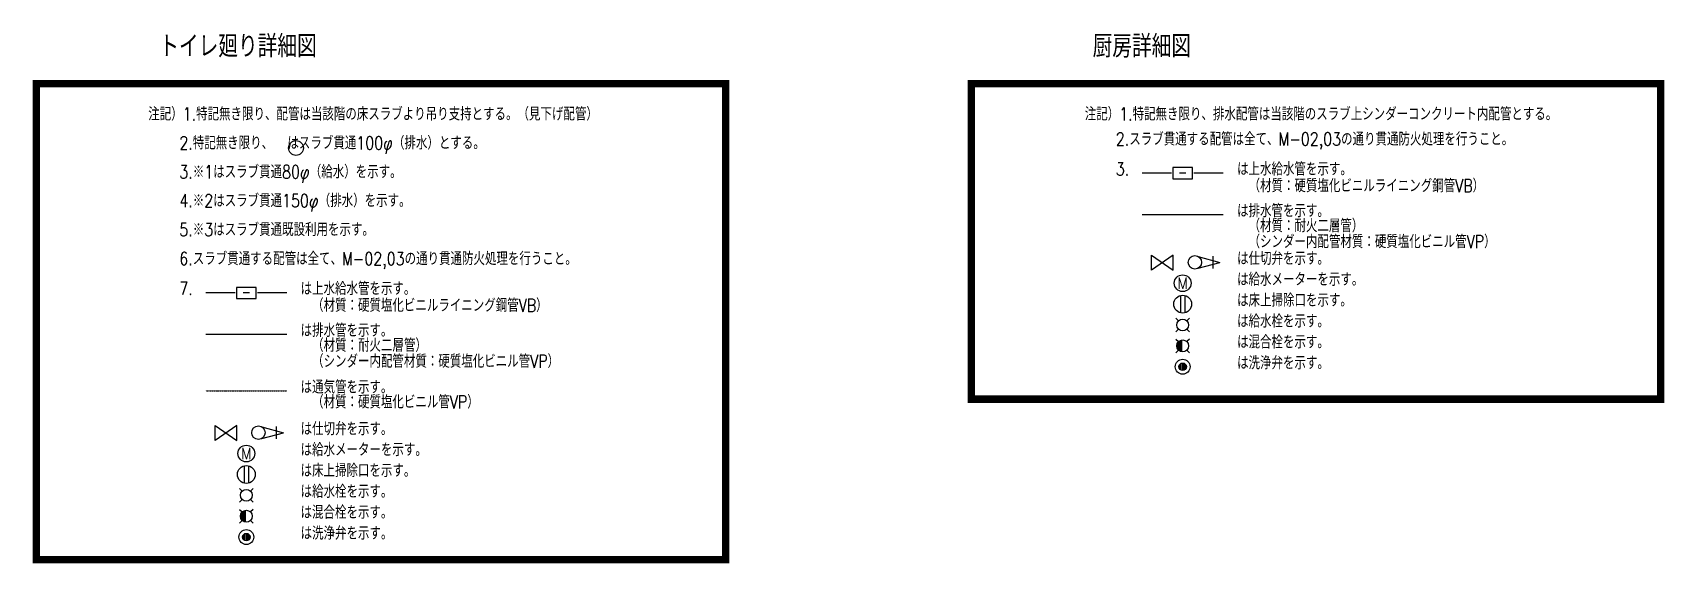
# Model space of a CAD drawing. Header units: millimetres. Extents: x -150 to 176297, y -150 to 55936.
# Drawn here: x 117274 to 128220, y 8183 to 11741 of the extents above; entities that cross this region are included whole.
import ezdxf
from ezdxf.enums import TextEntityAlignment as Align

# ---------------------------------------------------------------- set-up
doc = ezdxf.new("R2010")
doc.units = ezdxf.units.MM
doc.header["$LTSCALE"] = 0.2
doc.linetypes.add('DASHED2', pattern=[9.525, 6.35, -3.175])
doc.layers.get('Defpoints').update_dxf_attribs({"color": 5})
for name, color, linetype in [('10機器､器具', 2, 'Continuous'), ('21上水', 4, 'Continuous'), ('32雑排水', 6, 'Continuous'), ('35排水通気', 1, 'DASHED2'), ('92設備記述', 3, 'Continuous')]:
    doc.layers.add(name, color=color, linetype=linetype)
doc.layers.add('hojo', color=165, linetype='Continuous', plot=False)
doc.styles.get("Standard").update_dxf_attribs({"font": 'simplex.shx', "width": 0.8, "bigfont": 'extfont2.shx'})

msp = doc.modelspace()

# ---------------------------------------------------------------- texts
at = {"layer": '10機器､器具', "color": 3, "width": 0.9}
for p in [(124989, 10061), (118708, 8919)]:
    msp.add_text('M', height=75, dxfattribs=at).set_placement(p, align=Align.MIDDLE)
at = {"layer": '92設備記述', "linetype": 'Continuous', "lineweight": 20, "width": 0.8}
for s, height, p in [('トイレ廻り詳細図', 150, (118124, 11530)), ('厨房詳細図', 150, (124385, 11530)), ('注記）1.特記無き限り、配管は当該階の床スラブより吊り支持とする。（見下げ配管）', 87.5, (118050, 11126)), ('注記）1.特記無き限り、排水配管は当該階のスラブ上シンダーコンクリート内配管とする。', 87.5, (124332, 11126)), ('    2.特記無き限り、  はスラブ貫通100φ（排水）とする。', 87.5, (118050, 10932)), ('    2.スラブ貫通する配管は全て、M-02,03の通り貫通防火処理を行うこと。', 87.5, (124332, 10958)), ('    3.※1はスラブ貫通80φ（給水）を示す。', 87.5, (118050, 10738)), ('    3.', 87.5, (124332, 10758)), ('    4.※2はスラブ貫通150φ（排水）を示す。', 87.5, (118050, 10545)), ('    5.※3はスラブ貫通既設利用を示す。', 87.5, (118050, 10351)), ('    6.スラブ貫通する配管は全て、M-02,03の通り貫通防火処理を行うこと。', 87.5, (118050, 10156)), ('    7.', 87.5, (118050, 9956))]:
    msp.add_text(s, height=height, dxfattribs=at).set_placement(p, align=Align.BOTTOM_LEFT)
at = {"layer": '92設備記述', "width": 0.8}
for s, p in [('は上水給水管を示す。', (125354, 10757)), ('\u3000（材質：硬質塩化ビニルライニング鋼管VB）', (125354, 10645)), ('は排水管を示す。', (125354, 10477)), ('\u3000（材質：耐火二層管）', (125354, 10377)), ('\u3000（シンダー内配管材質：硬質塩化ビニル管VP）', (125354, 10270)), ('は仕切弁を示す。', (125354, 10157)), ('は上水給水管を示す。', (119072, 9955)), ('は給水メーターを示す。', (125354, 10017)), ('\u3000（材質：硬質塩化ビニルライニング鋼管VB）', (119072, 9843)), ('は床上掃除口を示す。', (125354, 9877)), ('は給水栓を示す。', (125354, 9737)), ('は排水管を示す。', (119072, 9675)), ('\u3000（材質：耐火二層管）', (119072, 9575)), ('は混合栓を示す。', (125354, 9597)), ('\u3000（シンダー内配管材質：硬質塩化ビニル管VP）', (119072, 9468)), ('は洗浄弁を示す。', (125354, 9457)), ('は通気管を示す。', (119072, 9295)), ('\u3000（材質：硬質塩化ビニル管VP）', (119072, 9195)), ('は仕切弁を示す。', (119072, 9015)), ('は給水メーターを示す。', (119072, 8875)), ('は床上掃除口を示す。', (119072, 8735)), ('は給水栓を示す。', (119072, 8595)), ('は混合栓を示す。', (119072, 8455)), ('は洗浄弁を示す。', (119072, 8315))]:
    msp.add_text(s, height=87.5, dxfattribs=at).set_placement(p, align=Align.BOTTOM_LEFT)

# ---------------------------------------------------------------- blocks, each defined once
blk = doc.blocks.new('上水（給）')
at = {"layer": '21上水'}
blk.add_line((-55, 0), (55, 0), dxfattribs=at)
at = {"layer": 'hojo'}
blk.add_lwpolyline([(-175, -100), (175, -100), (175, 100), (-175, 100)], close=True, dxfattribs=at)
blk = doc.blocks.new('床上掃除口')
at = {"layer": '10機器､器具'}
for p, q in [((-30.0049, 116.1865), (-30.0049, -116.1866)), ((30.0049, 116.1865), (30.0049, -116.1866))]:
    blk.add_line(p, q, dxfattribs=at)
blk.add_circle((0, 0), 120, dxfattribs=at)
blk = doc.blocks.new('水栓')
at = {"layer": '10機器､器具'}
for p, q in [((-91.9189, 91.919), (-56.5674, 56.5674)), ((91.9189, 91.919), (56.5674, 56.5674)), ((-91.9189, -91.9189), (-56.5674, -56.5674)), ((91.9189, -91.9189), (56.5674, -56.5674))]:
    blk.add_line(p, q, dxfattribs=at)
blk.add_circle((0, 0), 80, dxfattribs=at)
blk = doc.blocks.new('TK05')
at = {"layer": '10機器､器具', "linetype": 'ByBlock', "lineweight": -2}
for p, q in [((45, 78), (336, 0)), ((45, -78), (336, 0)), ((240, 84), (240, -84))]:
    blk.add_line(p, q, dxfattribs=at)
at = {"layer": 'hojo', "linetype": 'ByBlock', "lineweight": -2}
blk.add_circle((0, 0), 90, dxfattribs=at)
blk = doc.blocks.new('混合栓')
at = {"layer": '10機器､器具'}
for p, q in [((-91.9189, 91.919), (-56.5674, 56.5674)), ((-62.0117, -50.5371), (-62.0117, 50.5372)), ((-43.9941, -66.8212), (-43.9941, 66.8213)), ((-26.001, -75.6591), (-26.001, 75.6592)), ((-10.0098, -79.3701), (-10.0098, 79.3702)), ((91.9189, 91.919), (56.5674, 56.5674)), ((-91.9189, -91.9189), (-56.5674, -56.5673)), ((91.9189, -91.9189), (56.5674, -56.5673))]:
    blk.add_line(p, q, dxfattribs=at)
blk.add_circle((0, 0), 80, dxfattribs=at)
blk = doc.blocks.new('洗浄弁A')
at = {"layer": '10機器､器具'}
for p, q in [((-40, -30), (-40, 30)), ((-20, -45.8258), (-20, 45.8258)), ((0, -50), (0, 50)), ((20, -45.8258), (20, 45.8258)), ((40, -30), (40, 30))]:
    blk.add_line(p, q, dxfattribs=at)
for radius in [100, 50]:
    blk.add_circle((0, 0), radius, dxfattribs=at)

# ---------------------------------------------------------------- linework, layer by layer
at = {"layer": '10機器､器具'}
for points in [[(124926, 10250), (124779, 10149), (124779, 10250), (124926, 10149), (124926, 10250)], [(118644, 9108), (118498, 9007), (118498, 9108), (118644, 9007), (118644, 9108)]]:
    msp.add_lwpolyline(points, dxfattribs=at)
at = {"layer": '10機器､器具', "linetype": 'ByBlock', "lineweight": -2}
for centre in [(125071, 10201), (118789, 9059)]:
    msp.add_circle(centre, 45, dxfattribs=at)
at = {"layer": '10機器､器具'}
for centre in [(124989, 10061), (118708, 8919)]:
    msp.add_circle(centre, 56.2, dxfattribs=at)
at = {"layer": '21上水'}
for p, q in [((124717, 10801), (124914, 10801)), ((125064, 10801), (125261, 10801)), ((118436, 9999), (118633, 9999)), ((118783, 9999), (118979, 9999))]:
    msp.add_line(p, q, dxfattribs=at)
at = {"layer": '32雑排水'}
for p, q in [((124717, 10521), (125261, 10521)), ((118436, 9719), (118979, 9719))]:
    msp.add_line(p, q, dxfattribs=at)
at = {"layer": '32雑排水', "color": 2}
msp.add_circle((119041, 10968), 50, dxfattribs=at)
at = {"layer": '35排水通気'}
msp.add_line((118436, 9339), (118979, 9339), dxfattribs=at)
at = {"layer": 'Defpoints', "const_width": 50}
for points in [[(117299, 11399), (121924, 11399), (121924, 8208), (117299, 8208)], [(123571, 11399), (128195, 11399), (128195, 9284), (123571, 9284)]]:
    msp.add_lwpolyline(points, close=True, dxfattribs=at)

# ---------------------------------------------------------------- block references
at = {"layer": '10機器､器具', "linetype": 'ByBlock', "lineweight": -2, "xscale": 0.5000000000000001, "yscale": 0.5000000000000001, "zscale": 0.5000000000000001}
for p in [(125071, 10201), (118789, 9059)]:
    msp.add_blockref('TK05', p, dxfattribs=at)
at = {"layer": '10機器､器具', "xscale": 0.5, "yscale": 0.5, "zscale": 0.5}
for name, p in [('床上掃除口', (124989, 9921)), ('水栓', (124989, 9781)), ('混合栓', (124989, 9641)), ('洗浄弁A', (124989, 9501)), ('床上掃除口', (118708, 8779)), ('水栓', (118708, 8639)), ('混合栓', (118708, 8499)), ('洗浄弁A', (118708, 8359))]:
    msp.add_blockref(name, p, dxfattribs=at)
at = {"layer": '21上水', "xscale": 0.375, "yscale": 0.375, "zscale": 0.375, "rotation": 180}
for p in [(124989, 10799), (118708, 9996)]:
    msp.add_blockref('上水（給）', p, dxfattribs=at)

msp.set_redraw_order([(e.dxf.handle, doc.entitydb.next_handle()) for e in msp.query("TEXT MTEXT ATTDEF DIMENSION ARC_DIMENSION")])  # texts and dimensions are drawn at this point

doc.saveas('drawing.dxf')
